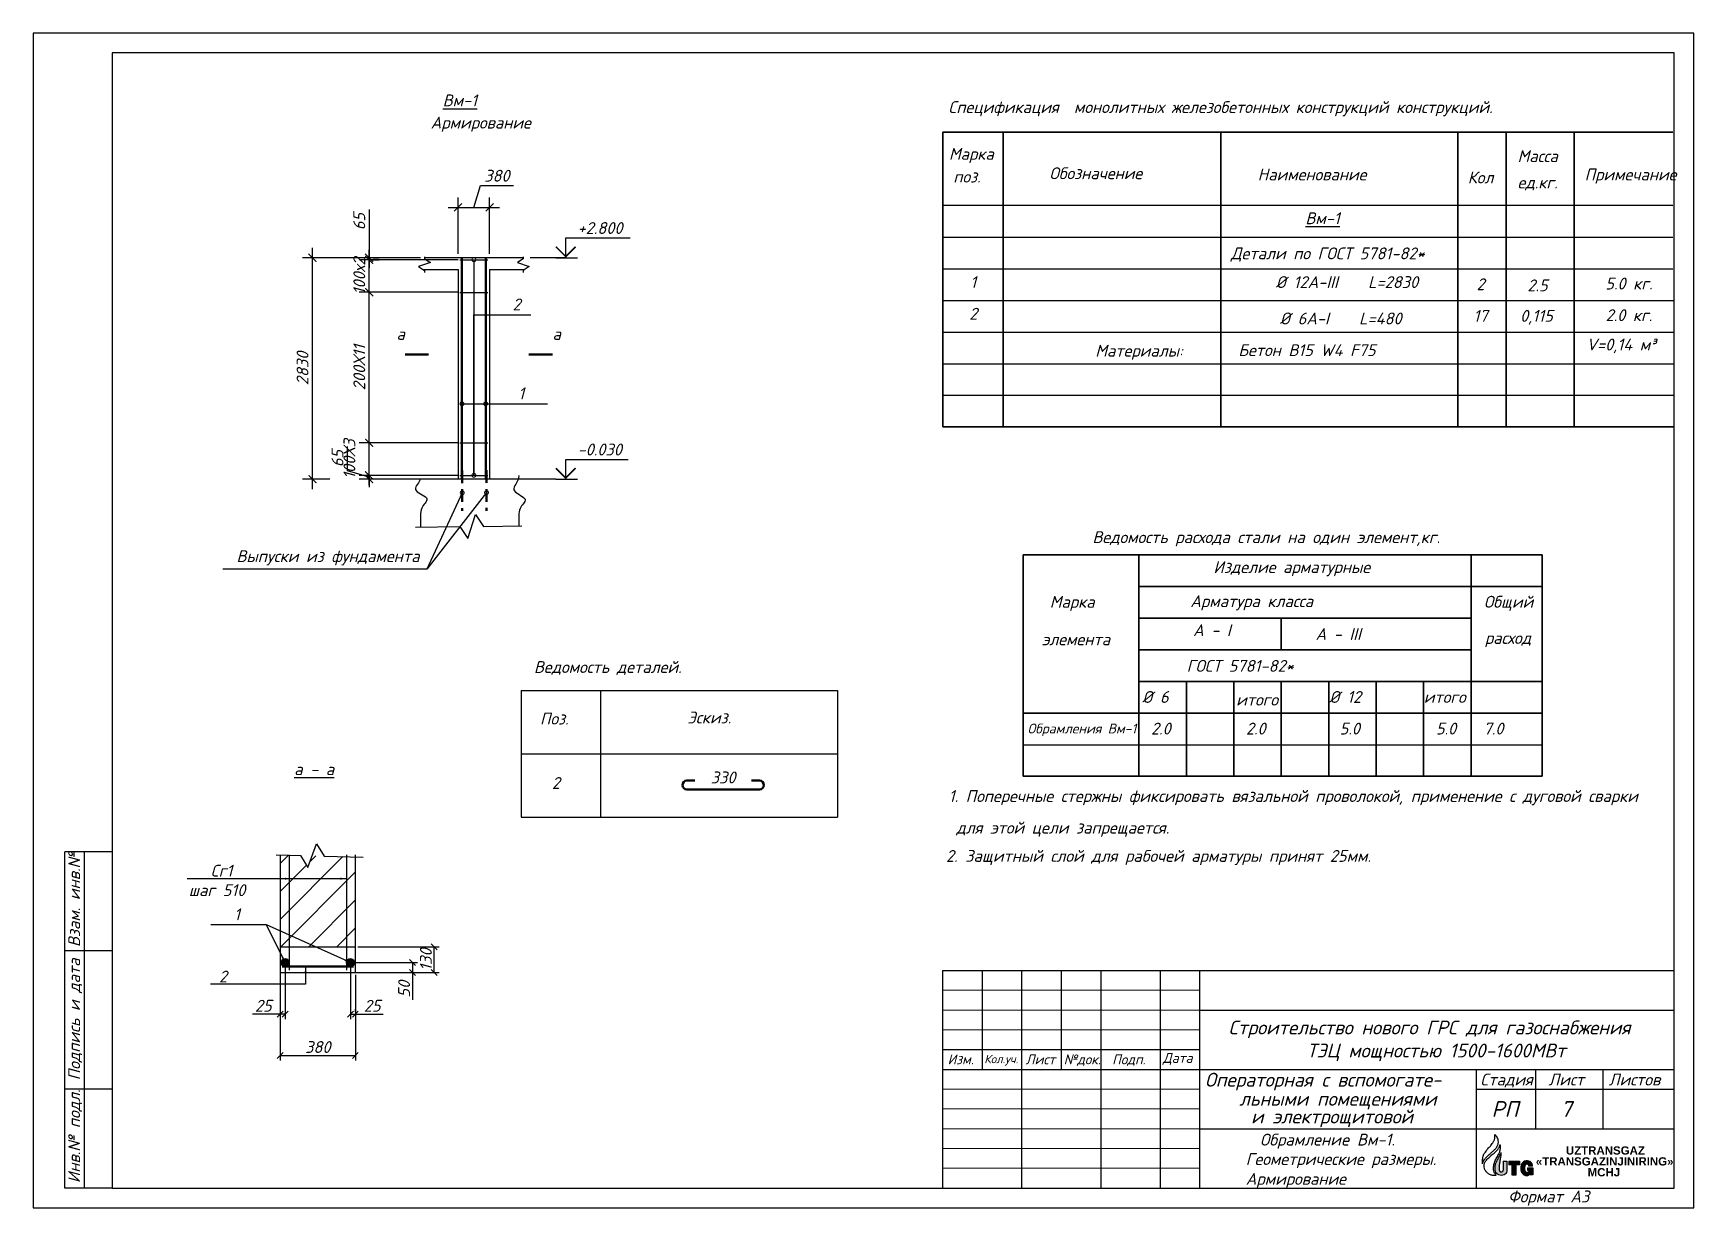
# Model space of a CAD drawing. Extents: x 108150 to 142535, y -18867 to -9422.
# Drawn here: x 136811.3 to 137231.3, y -16848.3 to -16551.3 of the extents above; entities that cross this region are included whole.
import ezdxf
from ezdxf.enums import TextEntityAlignment as Align

# ---------------------------------------------------------------- set-up
doc = ezdxf.new("R2010")
doc.units = 0
doc.header["$MEASUREMENT"] = 0
doc.header["$PDMODE"] = 32
doc.header["$PDSIZE"] = 0.6
doc.linetypes.add('НЕВИДИМАЯ2', pattern=[4.7625, 3.175, -1.5875])
doc.layers.add('12321', color=7, linetype='Continuous')
doc.layers.add('PDF2_Text', color=5, linetype='Continuous')
for name, color, linetype, lineweight in [('SNOVNOY', 3, 'Continuous', 70), ('Выносные', 8, 'Continuous', 15), ('осн', 3, 'Continuous', 70), ('Текст', 2, 'Continuous', 15)]:
    doc.layers.add(name, color=color, linetype=linetype, lineweight=lineweight)
doc.styles.add('PDF Arial', font='arial.ttf')
doc.styles.add('ГОСТ -3', font='isocpeui.ttf', dxfattribs={"height": 3})
doc.styles.add('ГОСТ2.5', font='isocpeur.ttf', dxfattribs={"oblique": 15, "height": 2.5})
doc.styles.add('ГОСТ3.5', font='isocpeur.ttf', dxfattribs={"oblique": 15, "height": 3.5})
doc.styles.add('стиль-3', font='isocpeur.ttf', dxfattribs={"oblique": 15, "height": 3})
doc.dimstyles.new('50', dxfattribs={"dimtxt": 3.5, "dimasz": 2, "dimexe": 2.5, "dimexo": 1, "dimgap": 1, "dimtad": 1, "dimdec": 0, "dimlfac": 50, "dimtxsty": 'ГОСТ3.5', "dimblk": 'ARCHTICK', "dimcen": 2.5, "dimdle": 2.5, "dimclrd": 256, "dimclre": 256, "dimclrt": 2, "dimadec": 3, "dimazin": 0, "dimtfac": 1, "dimtdec": 0, "dimtmove": 1, "dimatfit": 3, "dimldrblk": 'DOTSMALL', "dimfxl": 1, "dimlwd": -1, "dimlwe": -1, "dimarcsym": 0})
doc.dimstyles.new('М 20', dxfattribs={"dimtxt": 2.5, "dimasz": 1.5, "dimexe": 1.25, "dimexo": 0.625, "dimtad": 1, "dimdec": 1, "dimlfac": 20, "dimtxsty": 'ГОСТ2.5', "dimblk": 'OBLIQUE', "dimcen": 2.5, "dimclrd": 256, "dimclre": 256, "dimclrt": 256, "dimadec": 0, "dimazin": 0, "dimtfac": 1, "dimtdec": 1, "dimtmove": 0, "dimatfit": 3, "dimfxl": 1.25, "dimlwd": -1, "dimlwe": -1, "dimarcsym": 0})

msp = doc.modelspace()

# ---------------------------------------------------------------- texts
at = {"color": 7, "style": 'ГОСТ -3'}
for s, p in [('%%UВм-1', (136914.9087, -16569.8147, -754.4947)), ('Армирование', (136911.8561, -16575.4499, -754.4947)), ('2', (136932.5737, -16621.4185, -754.4947)), ('Материалы:', (137079.9692, -16633.1153, -754.4947)), ('Бетон В15 W4 F75', (137116.1371, -16632.9752, -754.4947)), ('1', (136934.0361, -16643.9031, -754.4947)), ('1. Поперечные стержны фиксировать вязальной проволокой, применение с дуговой сварки ', (137042.895, -16745.725, -754.4947)), (' для этой цели запрещается.', (137042.895, -16753.725, -754.4947)), ('2. Защитный слой для рабочей арматуры принят 25мм.', (137042.2112, -16760.8636, -754.4947)), ('1', (136862.1392, -16775.6345, -754.4947)), ('2', (136858.3276, -16791.3627, -754.4947))]:
    msp.add_text(s, height=3, dxfattribs=at).set_placement(p)
at = {"color": 7, "lineweight": -3, "style": 'ГОСТ -3'}
for s, p in [('Спецификация  монолитных железобетонных конструкций конструкций.', (137042.8173, -16571.5143, -754.4947)), ('Марка', (137042.9536, -16583.3407, -754.4947)), ('Масса', (137186.7782, -16583.9086, -754.4947)), ('Обозначение', (137068.3766, -16588.2467, -754.4947)), ('Наименование', (137121.0434, -16588.5463, -754.4947)), ('Примечание', (137203.7351, -16588.5463, -754.4947)), ('поз.', (137044.0573, -16589.0995, -754.4947)), ('Кол', (137174.1635, -16589.3054, -754.4947)), ('ед.кг.', (137186.7782, -16590.5753, -754.4947)), ('%%UВм-1', (137133.102, -16599.6258, -754.4947))]:
    msp.add_text(s, height=3, dxfattribs=at).set_placement(p)
at = {"color": 7, "lineweight": 25, "style": 'ГОСТ -3'}
for s, p in [('+2.800', (136949.0481, -16602.0968, -754.4947)), ('а', (136942.6954, -16628.8694, -754.4947)), ('-0.030', (136949.0342, -16658.0968, -754.4947)), ('Выпуски из фундамента', (136862.7621, -16685.0617, -754.4947)), ('Сг1', (136856.2508, -16764.5972, -754.4947)), ('шаг 510', (136850.6796, -16769.5338, -754.4947))]:
    msp.add_text(s, height=3, dxfattribs=at).set_placement(p)
at = {"color": 7, "lineweight": -3, "style": 'ГОСТ -3'}
for s, p in [('Детали по ГОСТ 5781-82*', (137138.7605, -16607.0056, -754.4947)), ('1', (137049.1134, -16614.2668, -754.4947)), ('%%C 12А-III    L=2830', (137143.6234, -16614.2668, -754.4947)), ('2', (137177.421, -16614.8101, -754.4947)), ('2.5', (137191.8219, -16615.0862, -754.4947)), ('5.0 кг.', (137214.9343, -16614.6375, -754.4947)), ('2', (137049.1134, -16622.2668, -754.4947)), ('%%C 6А-I    L=480', (137142.051, -16623.461, -754.4947)), ('17', (137177.421, -16622.8101, -754.4947)), ('0,115', (137191.559, -16622.8101, -754.4947)), ('2.0 кг.', (137214.9343, -16622.6375, -754.4947))]:
    msp.add_text(s, height=3, dxfattribs=at).set_placement(p, align=Align.MIDDLE_CENTER)
at = {"color": 7, "lineweight": 25, "style": 'ГОСТ -3'}
msp.add_text('а', height=3, dxfattribs=at).set_placement((136905.3557, -16628.8694, -754.4947), align=Align.RIGHT)
msp.add_text('Ведомость расхода стали на один элемент,кг.', height=3, dxfattribs=at).set_placement((137123.2061, -16678.7618, -754.4947), align=Align.MIDDLE_CENTER)
at = {"color": 7, "style": 'ГОСТ -3'}
for s, p in [('Изделие арматурные ', (137130.6188, -16686.3247, -754.4947)), ('Марка ', (137075.0733, -16695.1091, -754.4947)), ('Арматура класса', (137119.5117, -16694.947, -754.4947)), ('Общий', (137184.5016, -16695.0923, -754.4947)), ('А - I', (137109.46, -16702.276, -754.4947)), ('А - III', (137141.4056, -16703.2599, -754.4947)), (' элемента ', (137075.0733, -16704.6002, -754.4947)), ('расход', (137184.3407, -16704.2557, -754.4947)), (' ГОСТ 5781-82*', (137115.6521, -16711.3084, -754.4947))]:
    msp.add_text(s, height=3, dxfattribs=at).set_placement(p, align=Align.MIDDLE_CENTER)
at = {"color": 7, "linetype": 'Continuous', "lineweight": 25, "style": 'ГОСТ -3'}
for s, p in [('Ведомость деталей.', (136937.9913, -16713.1025, -754.4947)), ('Поз.', (136939.5188, -16726.1443, -754.4947)), ('Эскиз.', (136976.795, -16725.8621, -754.4947)), ('2', (136942.5196, -16742.4232, -754.4947)), ('330', (136982.708, -16741.0154, -754.4947))]:
    msp.add_text(s, height=3, dxfattribs=at).set_placement(p)
at = {"color": 7, "style": 'ГОСТ -3'}
for s, p in [('%%C 6', (137095.1745, -16719.1671, -754.4947)), ('итого', (137120.8859, -16719.8489, -754.4947)), ('%%C 12', (137143.1745, -16719.1671, -754.4947)), ('итого', (137168.353, -16719.1671, -754.4947)), ('2.0', (137096.5623, -16727.1671, -754.4947)), ('2.0', (137120.5623, -16727.1671, -754.4947)), ('5.0', (137144.329, -16727.1671, -754.4947)), ('5.0', (137168.6808, -16727.1671, -754.4947)), ('7.0', (137180.6808, -16727.1671, -754.4947))]:
    msp.add_text(s, height=3, dxfattribs=at).set_placement(p, align=Align.MIDDLE)
at = {"color": 7, "lineweight": 30, "style": 'ГОСТ -3'}
msp.add_text('Обрамления Вм-1', height=2.5, dxfattribs=at).set_placement((137076.5923, -16727.1518, -754.4947), align=Align.MIDDLE_CENTER)
at = {"color": 7, "lineweight": 25, "style": 'ГОСТ -3'}
msp.add_text('%%uа - а', height=3, dxfattribs=at).set_placement((136882.4046, -16738.9413, -754.4947), align=Align.CENTER)
at = {"color": 7, "ltscale": 20, "style": 'стиль-3', "oblique": 15}
msp.add_text('Обрамлениe Вм-1.', height=3, dxfattribs=at).set_placement((137121.6326, -16832.6043, -754.4947))
at = {"color": 7, "lineweight": 30, "style": 'ГОСТ -3'}
for s, p in [('Геометрические размеры.', (137118.0119, -16837.5131, -754.4947)), ('Армирование', (137118.0119, -16842.5214, -754.4947))]:
    msp.add_text(s, height=3, dxfattribs=at).set_placement(p)
at = {"color": 7, "lineweight": -3, "insert": (137204.1837, -16628.5541, -754.4947), "char_height": 3, "width": 25, "attachment_point": 1, "style": 'ГОСТ -3'}
msp.add_mtext('V=0,14 м³', dxfattribs=at)
at = {"layer": 'PDF2_Text', "lineweight": 25, "char_height": 2.07708, "attachment_point": 7, "style": 'PDF Arial'}
for s, insert in [('{\\fArial|b1|i0|c204|p34;UZTRANSGAZ}', (137198.996, -16834.9105, -754.4947)), ('{\\fArial|b1|i0|c204|p34;«TRANSGAZINJINIRING»}', (137191.3977, -16837.6662, -754.4947)), ('{\\fArial|b1|i0|c204|p34;MCHJ}', (137204.4953, -16840.4219, -754.4947))]:
    msp.add_mtext(s, dxfattribs=dict(at, insert=insert))
at = {"layer": 'SNOVNOY', "color": 3, "insert": (137113.5816, -16800.994, -754.4947), "char_height": 3.5, "width": 108.046652, "attachment_point": 1}
msp.add_mtext('\\pi0.10079;{\\fISOCPEUR|b0|i1|c204|p34;Строительство нового ГРС для газоснабжения \\P\\pi19.88905;ТЭЦ мощностью 1500-1600МВт}', dxfattribs=at)
at = {"layer": 'осн', "color": 2, "attachment_point": 1}
for s, insert, char_height, width in [('{\\fISOCPEUR|b0|i1|c204|p34;\\H1.167x;\\W1;Изм.}', (137042.6125, -16809.5595, -754.4947), 2.1384, 8.867642), ('{\\fISOCPEUR|b0|i1|c204|p34;\\H1.167x;\\W1;Кол.уч.}', (137051.8969, -16809.6486, -754.4947), 1.828332, 10.067026), ('{\\fISOCPEUR|b0|i1|c204|p34;\\H1.167x;\\W1;Лист}', (137062.3447, -16809.5595, -754.4947), 2.1384, 8.967948), ('{\\fISOCPEUR|b0|i1|c204|p34;\\H1.167x;\\W1;№док.}', (137071.9925, -16809.5595, -754.4947), 2.1384, 10.82739), ('{\\fISOCPEUR|b0|i1|c204|p34;\\H1.167x;\\W1;Подп.}', (137084.2339, -16809.5595, -754.4947), 2.1384, 12.497236), ('{\\fISOCPEUR|b0|i1|c204|p34;\\H1.167x;\\W1;Дата}', (137097.0499, -16809.1902, -754.4947), 2.1384, 12.787965), ('{\\fISOCPEUR|b0|i1|c204|p34;\\W1;Стадия}', (137177.3593, -16814.4084, -754.4947), 3, 14.081712), ('{\\fISOCPEUR|b0|i1|c204|p34;\\W1;Лист}', (137194.5834, -16814.4084, -754.4947), 3, 14.081712), ('{\\fISOCPEUR|b0|i1|c204|p34;\\W1;Листов}', (137209.8259, -16814.4084, -754.4947), 3, 14.081712)]:
    msp.add_mtext(s, dxfattribs=dict(at, insert=insert, char_height=char_height, width=width))
at = {"layer": 'Текст', "color": 2, "attachment_point": 1, "style": 'ГОСТ2.5'}
for s, insert, char_height, width in [('Операторная с вспомогате-', (137107.7166, -16814.2008, -754.4947), 3.5, 68.50384), ('льными помещениями ', (137116.3913, -16819.0285, -754.4947), 3.5, 68.875124), ('и электрощитовой', (137119.3575, -16823.5111, -754.4947), 3.5, 68.800878), ('РП', (137180.1686, -16821.3606, -754.4947), 4, 8.161037), ('7', (137197.64, -16821.3606, -754.4947), 4, 8.161037)]:
    msp.add_mtext(s, dxfattribs=dict(at, insert=insert, char_height=char_height, width=width))
at = {"layer": 'Текст', "color": 7, "insert": (137184.3665, -16843.9728, -754.4947), "char_height": 3, "width": 33.544274, "attachment_point": 1, "style": 'ГОСТ2.5'}
msp.add_mtext('Формат А3', dxfattribs=at)

# ---------------------------------------------------------------- blocks, each defined once
blk = doc.blocks.new('_ArchTick')
at = {"color": 0, "linetype": 'ByBlock', "const_width": 0.15}
blk.add_lwpolyline([(-0.5, -0.5), (0.5, 0.5)], dxfattribs=at)
blk = doc.blocks.new('_DotSmall')
at = {"color": 0, "linetype": 'ByBlock', "lineweight": 15, "const_width": 0.5}
blk.add_lwpolyline([(-0.0625, 0, 1), (0.0625, 0, 1)], format="xyb", close=True, dxfattribs=at)
blk = doc.blocks.new('*D2719')
at = {"transparency": 16777216}
for p, q in [((136922.79, -16595.37), (136924.44, -16589.87)), ((136924.44, -16589.87), (136932.81, -16589.87)), ((136918.79, -16607.1), (136918.79, -16592.87)), ((136926.79, -16607.1), (136926.79, -16592.87)), ((136916.29, -16595.37), (136929.29, -16595.37))]:
    blk.add_line(p, q, dxfattribs=at)
at = {"layer": 'Defpoints', "color": 0, "lineweight": 0, "transparency": 16777216}
for p in [(136926.79, -16595.37), (136918.79, -16608.1), (136926.79, -16608.1)]:
    blk.add_point(p, dxfattribs=at)
at = {"transparency": 16777216, "xscale": 2, "yscale": 2, "zscale": 2, "rotation": 180}
blk.add_blockref('_ArchTick', (136918.79, -16595.37), dxfattribs=at)
at = {"transparency": 16777216, "xscale": 2, "yscale": 2, "zscale": 2}
blk.add_blockref('_ArchTick', (136926.79, -16595.37), dxfattribs=at)
at = {"color": 2, "lineweight": 25, "transparency": 16777216, "insert": (136928.62, -16587.37), "char_height": 3, "attachment_point": 5, "style": 'ГОСТ -3'}
blk.add_mtext('380', dxfattribs=at)
blk = doc.blocks.new('_Oblique')
at = {"color": 0, "linetype": 'ByBlock', "lineweight": -2}
blk.add_line((-0.5, -0.5), (0.5, 0.5), dxfattribs=at)
blk = doc.blocks.new('*D2887')
at = {"transparency": 16777216}
for p, q in [((136893.44, -16782.34), (136914.04, -16782.34)), ((136912.79, -16788.84), (136912.79, -16782.34)), ((136893.44, -16788.84), (136914.04, -16788.84))]:
    blk.add_line(p, q, dxfattribs=at)
at = {"layer": 'Defpoints', "color": 0, "lineweight": 0, "transparency": 16777216}
for p in [(136892.82, -16782.34), (136912.79, -16782.34), (136892.82, -16788.84)]:
    blk.add_point(p, dxfattribs=at)
at = {"transparency": 16777216, "xscale": 1.5, "yscale": 1.5, "zscale": 1.5}
for p, rotation in [((136912.79, -16782.34), 90), ((136912.79, -16788.84), 270)]:
    blk.add_blockref('_Oblique', p, dxfattribs=dict(at, rotation=rotation))
at = {"lineweight": 25, "transparency": 16777216, "insert": (136910.67, -16785.59), "char_height": 3, "attachment_point": 5, "rotation": 90, "style": 'ГОСТ -3'}
blk.add_mtext('130', dxfattribs=at)
blk = doc.blocks.new('*D2888')
at = {"transparency": 16777216}
for p, q in [((136873.82, -16789.46), (136873.82, -16811.07)), ((136892.82, -16789.46), (136892.82, -16811.07)), ((136873.82, -16809.82), (136892.82, -16809.82))]:
    blk.add_line(p, q, dxfattribs=at)
at = {"layer": 'Defpoints', "color": 0, "lineweight": 0, "transparency": 16777216}
for p in [(136873.82, -16788.84), (136892.82, -16788.84), (136892.82, -16809.82)]:
    blk.add_point(p, dxfattribs=at)
at = {"transparency": 16777216, "xscale": 1.5, "yscale": 1.5, "zscale": 1.5, "rotation": 180}
blk.add_blockref('_Oblique', (136873.82, -16809.82), dxfattribs=at)
at = {"transparency": 16777216, "xscale": 1.5, "yscale": 1.5, "zscale": 1.5}
blk.add_blockref('_Oblique', (136892.82, -16809.82), dxfattribs=at)
at = {"lineweight": 25, "transparency": 16777216, "insert": (136883.32, -16807.69), "char_height": 3, "attachment_point": 5, "style": 'ГОСТ -3'}
blk.add_mtext('380', dxfattribs=at)
blk = doc.blocks.new('*D2889')
at = {"transparency": 16777216}
for p, q in [((136892.19, -16786.34), (136908.52, -16786.34)), ((136907.27, -16786.34), (136907.27, -16788.84)), ((136892.19, -16788.84), (136908.52, -16788.84)), ((136907.27, -16788.84), (136907.27, -16795.78))]:
    blk.add_line(p, q, dxfattribs=at)
at = {"layer": 'Defpoints', "color": 0, "lineweight": 0, "transparency": 16777216}
for p in [(136891.57, -16786.34), (136891.57, -16788.84), (136907.27, -16788.84)]:
    blk.add_point(p, dxfattribs=at)
at = {"transparency": 16777216, "xscale": 1.5, "yscale": 1.5, "zscale": 1.5}
for p, rotation in [((136907.27, -16786.34), 90), ((136907.27, -16788.84), 270)]:
    blk.add_blockref('_Oblique', p, dxfattribs=dict(at, rotation=rotation))
at = {"lineweight": 25, "transparency": 16777216, "insert": (136905.15, -16793.06), "char_height": 3, "attachment_point": 5, "rotation": 90, "style": 'ГОСТ -3'}
blk.add_mtext('50', dxfattribs=at)
blk = doc.blocks.new('*D2720')
at = {"transparency": 16777216}
for p, q in [((136891.57, -16786.96), (136891.57, -16800.62)), ((136891.57, -16799.37), (136892.82, -16799.37)), ((136892.82, -16798.75), (136892.82, -16798.12)), ((136892.82, -16799.37), (136899.85, -16799.37))]:
    blk.add_line(p, q, dxfattribs=at)
at = {"layer": 'Defpoints', "color": 0, "lineweight": 0, "transparency": 16777216}
for p in [(136891.57, -16786.34), (136892.82, -16799.37), (136892.82, -16799.37)]:
    blk.add_point(p, dxfattribs=at)
at = {"transparency": 16777216, "xscale": 1.5, "yscale": 1.5, "zscale": 1.5, "rotation": 180}
blk.add_blockref('_Oblique', (136891.57, -16799.37), dxfattribs=at)
at = {"transparency": 16777216, "xscale": 1.5, "yscale": 1.5, "zscale": 1.5}
blk.add_blockref('_Oblique', (136892.82, -16799.37), dxfattribs=at)
at = {"lineweight": 25, "transparency": 16777216, "insert": (136897.08, -16797.25), "char_height": 3, "attachment_point": 5, "style": 'ГОСТ -3'}
blk.add_mtext('25', dxfattribs=at)
blk = doc.blocks.new('*D2890')
at = {"transparency": 16777216}
for p, q in [((136873.82, -16786.96), (136873.82, -16800.62)), ((136875.07, -16786.96), (136875.07, -16800.62)), ((136873.82, -16799.37), (136866.78, -16799.37)), ((136875.07, -16799.37), (136873.82, -16799.37))]:
    blk.add_line(p, q, dxfattribs=at)
at = {"layer": 'Defpoints', "color": 0, "lineweight": 0, "transparency": 16777216}
for p in [(136873.82, -16786.34), (136875.07, -16786.34), (136873.82, -16799.37)]:
    blk.add_point(p, dxfattribs=at)
at = {"transparency": 16777216, "xscale": 1.5, "yscale": 1.5, "zscale": 1.5, "rotation": 180}
blk.add_blockref('_Oblique', (136873.82, -16799.37), dxfattribs=at)
at = {"transparency": 16777216, "xscale": 1.5, "yscale": 1.5, "zscale": 1.5}
blk.add_blockref('_Oblique', (136875.07, -16799.37), dxfattribs=at)
at = {"lineweight": 25, "transparency": 16777216, "insert": (136869.55, -16797.25), "char_height": 3, "attachment_point": 5, "style": 'ГОСТ -3'}
blk.add_mtext('25', dxfattribs=at)
blk = doc.blocks.new('*D2721')
at = {"transparency": 16777216}
for p, q in [((136890.82, -16661.97), (136890.82, -16655.82)), ((136896.32, -16663.13), (136896.32, -16661.13)), ((136896.32, -16663.62), (136890.82, -16661.97)), ((136918.79, -16663.13), (136893.82, -16663.13)), ((136918.79, -16664.1), (136893.82, -16664.1)), ((136896.32, -16663.13), (136896.32, -16664.1)), ((136896.32, -16663.13), (136896.32, -16664.1)), ((136896.32, -16664.1), (136896.32, -16666.1))]:
    blk.add_line(p, q, dxfattribs=at)
at = {"layer": 'Defpoints', "color": 0, "lineweight": 0, "transparency": 16777216}
for p in [(136896.32, -16664.1), (136919.79, -16663.13), (136919.79, -16664.1)]:
    blk.add_point(p, dxfattribs=at)
at = {"transparency": 16777216, "xscale": 2, "yscale": 2, "zscale": 2}
for p, rotation in [((136896.32, -16663.13), 270), ((136896.32, -16664.1), 90)]:
    blk.add_blockref('_ArchTick', p, dxfattribs=dict(at, rotation=rotation))
at = {"color": 2, "lineweight": 25, "transparency": 16777216, "insert": (136888.32, -16658.89), "char_height": 3, "attachment_point": 5, "rotation": 90, "style": 'ГОСТ -3'}
blk.add_mtext('65', dxfattribs=at)
blk = doc.blocks.new('*D2722')
at = {"transparency": 16777216}
for p, q in [((136896.32, -16665.63), (136896.32, -16652.4)), ((136918.79, -16654.9), (136893.82, -16654.9)), ((136918.79, -16663.13), (136893.82, -16663.13))]:
    blk.add_line(p, q, dxfattribs=at)
at = {"layer": 'Defpoints', "color": 0, "lineweight": 0, "transparency": 16777216}
for p in [(136896.32, -16654.9), (136919.79, -16654.9), (136919.79, -16663.13)]:
    blk.add_point(p, dxfattribs=at)
at = {"transparency": 16777216, "xscale": 2, "yscale": 2, "zscale": 2}
for p, rotation in [((136896.32, -16654.9), 90), ((136896.32, -16663.13), 270)]:
    blk.add_blockref('_ArchTick', p, dxfattribs=dict(at, rotation=rotation))
at = {"color": 2, "lineweight": 25, "transparency": 16777216, "insert": (136893.82, -16659.02), "char_height": 3, "attachment_point": 5, "rotation": 90, "style": 'ГОСТ -3'}
blk.add_mtext('100Х3^M\\P', dxfattribs=at)
blk = doc.blocks.new('*D2723')
at = {"transparency": 16777216}
for p, q in [((136896.32, -16657.4), (136896.32, -16614.35)), ((136918.79, -16616.85), (136893.82, -16616.85)), ((136918.26, -16654.9), (136893.82, -16654.9))]:
    blk.add_line(p, q, dxfattribs=at)
at = {"layer": 'Defpoints', "color": 0, "lineweight": 0, "transparency": 16777216}
for p in [(136896.32, -16616.85), (136919.79, -16616.85), (136919.26, -16654.9)]:
    blk.add_point(p, dxfattribs=at)
at = {"transparency": 16777216, "xscale": 2, "yscale": 2, "zscale": 2}
for p, rotation in [((136896.32, -16616.85), 90), ((136896.32, -16654.9), 270)]:
    blk.add_blockref('_ArchTick', p, dxfattribs=dict(at, rotation=rotation))
at = {"color": 2, "lineweight": 25, "transparency": 16777216, "insert": (136893.82, -16635.88), "char_height": 3, "attachment_point": 5, "rotation": 90, "style": 'ГОСТ -3'}
blk.add_mtext('200Х11', dxfattribs=at)
blk = doc.blocks.new('*D2724')
at = {"transparency": 16777216}
for p, q in [((136896.32, -16595.9), (136896.32, -16608.1)), ((136896.32, -16608.1), (136896.32, -16606.1)), ((136896.32, -16608.62), (136896.32, -16608.1)), ((136896.32, -16608.62), (136896.32, -16608.1)), ((136896.32, -16608.62), (136896.32, -16610.62)), ((136897.32, -16608.1), (136898.82, -16608.1)), ((136897.32, -16608.62), (136898.82, -16608.62))]:
    blk.add_line(p, q, dxfattribs=at)
at = {"layer": 'Defpoints', "color": 0, "lineweight": 0, "transparency": 16777216}
for p in [(136896.32, -16608.1), (136896.32, -16608.1), (136896.32, -16608.62)]:
    blk.add_point(p, dxfattribs=at)
at = {"transparency": 16777216, "xscale": 2, "yscale": 2, "zscale": 2}
for p, rotation in [((136896.32, -16608.1), 270), ((136896.32, -16608.62), 90)]:
    blk.add_blockref('_ArchTick', p, dxfattribs=dict(at, rotation=rotation))
at = {"color": 2, "lineweight": 25, "transparency": 16777216, "insert": (136893.82, -16598.97), "char_height": 3, "attachment_point": 5, "rotation": 90, "style": 'ГОСТ -3'}
blk.add_mtext('65', dxfattribs=at)
blk = doc.blocks.new('*D2725')
at = {"transparency": 16777216}
for p, q in [((136896.32, -16619.35), (136896.32, -16606.12)), ((136918.79, -16608.62), (136893.82, -16608.62)), ((136918.79, -16616.85), (136893.82, -16616.85))]:
    blk.add_line(p, q, dxfattribs=at)
at = {"layer": 'Defpoints', "color": 0, "lineweight": 0, "transparency": 16777216}
for p in [(136896.32, -16608.62), (136919.79, -16608.62), (136919.79, -16616.85)]:
    blk.add_point(p, dxfattribs=at)
at = {"transparency": 16777216, "xscale": 2, "yscale": 2, "zscale": 2}
for p, rotation in [((136896.32, -16608.62), 90), ((136896.32, -16616.85), 270)]:
    blk.add_blockref('_ArchTick', p, dxfattribs=dict(at, rotation=rotation))
at = {"color": 2, "lineweight": 25, "transparency": 16777216, "insert": (136893.82, -16612.74), "char_height": 3, "attachment_point": 5, "rotation": 90, "style": 'ГОСТ -3'}
blk.add_mtext('100х2', dxfattribs=at)
blk = doc.blocks.new('*D2726')
at = {"ltscale": 0.5, "transparency": 16777216}
for p, q in [((136881.97, -16666.6), (136881.97, -16605.6)), ((136909.29, -16608.1), (136879.47, -16608.1)), ((136886.33, -16664.1), (136879.47, -16664.1))]:
    blk.add_line(p, q, dxfattribs=at)
at = {"layer": 'Defpoints', "color": 0, "lineweight": 0, "ltscale": 0.5, "transparency": 16777216}
for p in [(136881.97, -16608.1), (136910.29, -16608.1), (136887.33, -16664.1)]:
    blk.add_point(p, dxfattribs=at)
at = {"ltscale": 0.5, "transparency": 16777216, "xscale": 2, "yscale": 2, "zscale": 2}
for p, rotation in [((136881.97, -16608.1), 90), ((136881.97, -16664.1), 270)]:
    blk.add_blockref('_ArchTick', p, dxfattribs=dict(at, rotation=rotation))
at = {"color": 2, "lineweight": -3, "ltscale": 0.5, "transparency": 16777216, "insert": (136879.47, -16636.1), "char_height": 3, "attachment_point": 5, "rotation": 90, "style": 'ГОСТ -3'}
blk.add_mtext('2830', dxfattribs=at)
blk = doc.blocks.new('A$C26a969c5')
at = {"color": 7, "lineweight": 30, "ltscale": 100}
for p, q in [((12.75, 85), (0.75, 85)), ((0.75, 0), (0.75, 85)), ((5.75, 0), (5.75, 85)), ((12.75, 60), (0.75, 60)), ((12.75, 25), (0.75, 25)), ((12.75, 0), (0.75, 0))]:
    blk.add_line(p, q, dxfattribs=at)
at = {"layer": 'Текст', "color": 7, "char_height": 3, "attachment_point": 1, "rotation": 90, "style": 'ГОСТ2.5'}
for s, insert, width in [('{\\fISOCPEUR|b0|i1|c204|p34;\\Q0;Взам. инв.№}', (1.61, 60.93), 27.4092), ('{\\fISOCPEUR|b0|i1|c204|p34;\\Q0;Подпись и дата}', (1.61, 27.23), 34.1663), ('{\\fISOCPEUR|b0|i1|c204|p34;\\Q0;Инв.№ подл.}', (1.61, 1.24), 27.4092)]:
    blk.add_mtext(s, dxfattribs=dict(at, insert=insert, width=width))

# ---------------------------------------------------------------- dimensions: what is measured, and where the dimension line sits
at = {"color": 7, "lineweight": 25}
for base, p1, p2, dimstyle, override, picture, middle in [((136926.7881, -16595.3675, -754.4947), (136918.7881, -16608.0968, -754.4947), (136926.7881, -16608.0968, -754.4947), '50', {"dimtxsty": 'ГОСТ -3'}, '*D2719', (136925.4381, -16587.3675, -754.4947)), ((136892.8153, -16809.8194, -754.4947), (136873.8153, -16788.8356, -754.4947), (136892.8153, -16788.8356, -754.4947), 'М 20', {"dimscale": 1, "dimtxsty": 'ГОСТ -3'}, '*D2888', (136883.3153, -16807.6944, -754.4947))]:
    dim = msp.add_linear_dim(base=base, p1=p1, p2=p2, text='380', dimstyle=dimstyle, override=override, dxfattribs=at)
    dim.commit()
    dim.dimension.update_dxf_attribs({"geometry": picture, "text_midpoint": middle})
for base, p1, p2, text, picture, middle in [((136896.325, -16608.0968, -754.4947), (136896.325, -16608.6169, -754.4947), (136896.325, -16608.0968, -754.4947), '65', '*D2724', (136896.325, -16598.9699, -754.4947)), ((136896.325, -16608.6169, -754.4947), (136919.7881, -16616.8538, -754.4947), (136919.7881, -16608.6169, -754.4947), '100х2', '*D2725', (136896.325, -16612.7354, -754.4947)), ((136896.325, -16654.8968, -754.4947), (136919.7881, -16663.1337, -754.4947), (136919.7881, -16654.8968, -754.4947), '100Х3^M\\P', '*D2722', (136896.325, -16659.0153, -754.4947))]:
    dim = msp.add_linear_dim(base=base, p1=p1, p2=p2, angle=90, text=text, dimstyle='50', override={"dimtxsty": 'ГОСТ -3'}, dxfattribs=at)
    dim.commit()
    dim.dimension.update_dxf_attribs({"geometry": picture, "text_midpoint": middle, "dimtype": 160})
at = {"color": 7, "lineweight": -3, "ltscale": 0.5}
dim = msp.add_linear_dim(base=(136881.9737, -16608.0968, -754.4947), p1=(136887.3318, -16664.0968, -754.4947), p2=(136910.2914, -16608.0968, -754.4947), angle=90, text='2830', dimstyle='50', override={"dimtxsty": 'ГОСТ -3'}, dxfattribs=at)
dim.commit()
dim.dimension.update_dxf_attribs({"geometry": '*D2726', "text_midpoint": (136879.4737, -16636.0968, -754.4947)})
at = {"color": 7, "lineweight": 25}
for base, p1, p2, text, picture, middle in [((136896.325, -16616.8538, -754.4947), (136919.2587, -16654.8968, -754.4947), (136919.7881, -16616.8538, -754.4947), '200Х11', '*D2723', (136893.825, -16635.8753, -754.4947)), ((136896.325, -16664.0968, -754.4947), (136919.7881, -16663.1337, -754.4947), (136919.7881, -16664.0968, -754.4947), '65', '*D2721', (136888.325, -16660.9653, -754.4947))]:
    dim = msp.add_linear_dim(base=base, p1=p1, p2=p2, angle=90, text=text, dimstyle='50', override={"dimtxsty": 'ГОСТ -3'}, dxfattribs=at)
    dim.commit()
    dim.dimension.update_dxf_attribs({"geometry": picture, "text_midpoint": middle})
for base, p1, p2, picture, middle in [((136912.7909, -16782.3356, -754.4947), (136892.8153, -16788.8356, -754.4947), (136892.8153, -16782.3356, -754.4947), '*D2887', (136910.6659, -16785.5856, -754.4947)), ((136907.2713, -16788.8356, -754.4947), (136891.5653, -16786.3356, -754.4947), (136891.5653, -16788.8356, -754.4947), '*D2889', (136905.1463, -16793.0594, -754.4947))]:
    dim = msp.add_linear_dim(base=base, p1=p1, p2=p2, angle=90, dimstyle='М 20', override={"dimscale": 1, "dimtxsty": 'ГОСТ -3'}, dxfattribs=at)
    dim.commit()
    dim.dimension.update_dxf_attribs({"geometry": picture, "text_midpoint": middle})
for base, p1, p2, picture, middle in [((136873.8153, -16799.3704, -754.4947), (136875.0653, -16786.3356, -754.4947), (136873.8153, -16786.3356, -754.4947), '*D2890', (136869.5483, -16797.2454, -754.4947)), ((136892.8153, -16799.3704, -754.4947), (136891.5653, -16786.3356, -754.4947), (136892.8153, -16799.3704, -754.4947), '*D2720', (136897.0824, -16797.2454, -754.4947))]:
    dim = msp.add_linear_dim(base=base, p1=p1, p2=p2, dimstyle='М 20', override={"dimscale": 1, "dimtxsty": 'ГОСТ -3'}, dxfattribs=at)
    dim.commit()
    dim.dimension.update_dxf_attribs({"geometry": picture, "text_midpoint": middle})

# ---------------------------------------------------------------- hatches: boundary and pattern name
at = {"lineweight": 25}
h = msp.add_hatch(dxfattribs=at)
h.set_pattern_fill('ANSI31', scale=40, style=0)
h.set_pattern_definition([(45, (134698.023, -17883.476), (-3.535534, 3.535534), [])])
h.paths.add_polyline_path([(136892.8153, -16759.6213), (136881.922, -16759.3148), (136880.838, -16762.2855), (136878.9232, -16759.2304), (136873.8153, -16759.0867), (136873.8153, -16782.3356), (136892.8153, -16782.3356)])
for points in [[(136876.0653, -16786.3356, 1), (136874.0653, -16786.3356, 1)], [(136892.5653, -16786.3356, 1), (136890.5653, -16786.3356, 1)]]:
    msp.add_hatch(color=7, dxfattribs=at).paths.add_polyline_path(points)
at = {"layer": '12321', "lineweight": 25, "ltscale": 2}
h = msp.add_hatch(color=170, dxfattribs=at)
h.dxf.hatch_style = 1
edge = h.paths.add_edge_path()
edge.add_line((137184.0677, -16836.5667), (137183.1125, -16836.5667))
edge.add_line((137183.1125, -16836.5667), (137183.1125, -16838.7818))
edge.add_spline(control_points=[(137183.1125, -16838.7818), (137183.0996, -16838.8928), (137183.0794, -16839.0664), (137182.9137, -16839.2786), (137182.7011, -16839.3199), (137182.4852, -16839.3342), (137182.3294, -16839.2021), (137182.2367, -16839.0142), (137182.1981, -16838.7895), (137182.2024, -16838.4137), (137182.1851, -16837.9475), (137182.2252, -16837.432), (137182.2858, -16836.9256), (137182.4118, -16836.4451), (137182.4809, -16835.8408), (137182.6451, -16835.1804), (137182.6355, -16834.6603), (137182.6304, -16834.3834)], knot_values=[0, 0, 0, 0, 0.32175029, 0.50372886, 0.7413174, 0.93122956, 1.11213119, 1.29654799, 1.53988838, 1.77020295, 2.39711599, 2.90378622, 3.28253457, 3.88886889, 4.35336348, 5.06194669, 5.86905617, 5.86905617, 5.86905617, 5.86905617], degree=3, periodic=0)
edge.add_spline(control_points=[(137182.6304, -16834.3834), (137182.6207, -16834.4046), (137182.5177, -16834.6284), (137182.2721, -16835.1363), (137181.8672, -16835.8724), (137181.4653, -16836.6462), (137181.1182, -16837.4146), (137181.1055, -16837.9521), (137181.099, -16838.2275)], knot_values=[0, 0, 0, 0, 0.06833028, 0.72117683, 1.65163806, 2.52459263, 3.28438922, 4.0823675, 4.0823675, 4.0823675, 4.0823675], degree=3, periodic=0)
edge.add_spline(control_points=[(137181.099, -16838.2275), (137181.1027, -16838.302), (137181.117, -16838.5864), (137181.1732, -16839.0781), (137181.4393, -16839.6813), (137182.0277, -16840.0638), (137182.7016, -16840.1987), (137183.3649, -16840.0737), (137183.8554, -16839.6816), (137184.0378, -16839.1915), (137184.0596, -16838.886), (137184.0677, -16838.7731)], knot_values=[0, 0, 0, 0, 0.2184505, 0.83381126, 1.44661398, 2.07318585, 2.80467327, 3.4162574, 3.99187545, 4.55748986, 4.88904194, 4.88904194, 4.88904194, 4.88904194], degree=3, periodic=0)
edge.add_line((137184.0677, -16838.7731), (137184.0677, -16836.5667))
h = msp.add_hatch(color=170, dxfattribs=at)
h.dxf.hatch_style = 1
h.paths.add_polyline_path([(137186.3768, -16837.4906), (137187.269, -16837.4906), (137187.269, -16836.5667), (137184.5657, -16836.5667), (137184.5657, -16837.4906), (137185.4047, -16837.4906), (137185.4047, -16840.0477), (137186.3768, -16840.0477)])
h = msp.add_hatch(color=170, dxfattribs=at)
h.dxf.hatch_style = 1
edge = h.paths.add_edge_path()
edge.add_spline(control_points=[(137190.5558, -16837.7794), (137190.5518, -16837.6935), (137190.5436, -16837.5146), (137190.464, -16837.2443), (137190.3229, -16836.9938), (137190.1528, -16836.8301), (137189.9883, -16836.7138), (137189.8424, -16836.6181), (137189.6401, -16836.5621), (137189.4171, -16836.5021), (137189.1085, -16836.5039), (137188.7209, -16836.4868), (137188.2637, -16836.6508), (137187.9206, -16837.0498), (137187.7012, -16837.5077), (137187.5873, -16838.1072), (137187.5683, -16838.66), (137187.6939, -16839.1596), (137187.9015, -16839.497), (137188.1459, -16839.8775), (137188.5178, -16840.0707), (137188.8389, -16840.1614), (137189.0751, -16840.1896), (137189.3127, -16840.1729), (137189.5284, -16840.0883), (137189.7067, -16839.9715), (137189.8286, -16839.892), (137189.8783, -16839.8595)], knot_values=[0, 0, 0, 0, 0.25111067, 0.5227896, 0.81665353, 1.0828984, 1.20521301, 1.40771753, 1.58789185, 1.81639069, 2.08087123, 2.48608788, 2.94981708, 3.44112246, 3.985778, 4.42046793, 5.22027539, 5.58514014, 5.90745935, 6.37746939, 6.88525477, 7.08490717, 7.35582828, 7.57743803, 7.77434882, 8.02634128, 8.20040993, 8.20040993, 8.20040993, 8.20040993], degree=3, periodic=0)
edge.add_line((137189.8783, -16839.8595), (137189.8783, -16840.0407))
edge.add_line((137189.8783, -16840.0407), (137190.6031, -16840.0407))
edge.add_line((137190.6031, -16840.0407), (137190.6031, -16838.1942))
edge.add_line((137190.6031, -16838.1942), (137189.2983, -16838.1942))
edge.add_line((137189.2983, -16838.1942), (137189.2983, -16838.8632))
edge.add_line((137189.2983, -16838.8632), (137189.7029, -16838.8632))
edge.add_spline(control_points=[(137189.7029, -16838.8632), (137189.7073, -16838.9276), (137189.7159, -16839.0561), (137189.6097, -16839.2201), (137189.4314, -16839.3347), (137189.2137, -16839.3274), (137188.9608, -16839.3339), (137188.7201, -16839.1801), (137188.5966, -16838.8892), (137188.5474, -16838.5619), (137188.561, -16838.2051), (137188.5608, -16837.8913), (137188.6048, -16837.624), (137188.7308, -16837.4216), (137188.9649, -16837.2958), (137189.2341, -16837.2903), (137189.4782, -16837.3993), (137189.6423, -16837.5755), (137189.6456, -16837.723), (137189.6468, -16837.7794)], knot_values=[0, 0, 0, 0, 0.18476977, 0.36821541, 0.54027769, 0.78268383, 0.98616211, 1.27703997, 1.54700192, 1.88874392, 2.2406241, 2.58982635, 2.80813824, 3.0254609, 3.2613069, 3.55693344, 3.77661183, 4.03780399, 4.19947695, 4.19947695, 4.19947695, 4.19947695], degree=3, periodic=0)
edge.add_line((137189.6468, -16837.7794), (137190.5558, -16837.7794))

# ---------------------------------------------------------------- linework, layer by layer
at = {"color": 7, "lineweight": 35}
for p, q in [((137041.4436, -16650.8914, -754.4947), (137041.4436, -16576.334, -754.4947)), ((137041.4436, -16576.334, -754.4947), (137226.0628, -16576.334, -754.4947)), ((137056.6958, -16650.8914, -754.4947), (137056.6958, -16576.334, -754.4947)), ((137111.6958, -16650.8914, -754.4947), (137111.6958, -16576.334, -754.4947)), ((137171.6958, -16650.8914, -754.4947), (137171.6958, -16576.334, -754.4947)), ((137183.8672, -16650.8914, -754.4947), (137183.8672, -16576.334, -754.4947)), ((137201.0628, -16650.8914, -754.4947), (137201.0628, -16576.334, -754.4947)), ((137041.4436, -16594.844, -754.4947), (137226.0628, -16594.8914, -754.4947)), ((137041.4436, -16650.8914, -754.4947), (137226.4436, -16650.8914, -754.4947)), ((137061.7059, -16683.2313, -754.4947), (137193.0023, -16683.2313, -754.4947)), ((137061.7059, -16683.2313, -754.4947), (137061.7059, -16739.2313, -754.4947)), ((137091.0023, -16683.2313, -754.4947), (137091.0023, -16739.2313, -754.4947)), ((137175.0023, -16683.2313, -754.4947), (137175.0023, -16739.2313, -754.4947)), ((137193.0023, -16683.2313, -754.4947), (137193.0023, -16739.2313, -754.4947)), ((137091.0023, -16691.2313, -754.4947), (137193.0023, -16691.2313, -754.4947)), ((137091.0023, -16699.2313, -754.4947), (137151.0023, -16699.2313, -754.4947)), ((137127.0023, -16699.2313, -754.4947), (137127.0023, -16707.2313, -754.4947)), ((137151.0023, -16699.2313, -754.4947), (137175.0023, -16699.2313, -754.4947)), ((137091.0023, -16707.2313, -754.4947), (137151.0023, -16707.2313, -754.4947)), ((137151.0023, -16707.2313, -754.4947), (137175.0023, -16707.2313, -754.4947)), ((137091.0023, -16715.2313, -754.4947), (137151.0023, -16715.2313, -754.4947)), ((137103.0023, -16715.2313, -754.4947), (137103.0023, -16739.2313, -754.4947)), ((137115.0023, -16715.2313, -754.4947), (137115.0023, -16739.2313, -754.4947)), ((137127.0023, -16715.2313, -754.4947), (137127.0023, -16739.2313, -754.4947)), ((137139.0023, -16715.2313, -754.4947), (137139.0023, -16739.2313, -754.4947)), ((137151.0023, -16715.2313, -754.4947), (137151.0023, -16739.2313, -754.4947)), ((137151.0023, -16715.2313, -754.4947), (137193.0023, -16715.2313, -754.4947)), ((137151.0023, -16715.2313, -754.4947), (137151.0023, -16739.2313, -754.4947)), ((137163.0023, -16715.2313, -754.4947), (137163.0023, -16739.2313, -754.4947)), ((137163.0023, -16715.2313, -754.4947), (137163.0023, -16739.2313, -754.4947)), ((137175.0023, -16715.2313, -754.4947), (137175.0023, -16739.2313, -754.4947)), ((137061.7059, -16723.2313, -754.4947), (137193.0023, -16723.2313, -754.4947)), ((137061.7059, -16739.2313, -754.4947), (137193.0023, -16739.2313, -754.4947))]:
    msp.add_line(p, q, dxfattribs=at)
at = {"color": 7, "lineweight": -3}
for p, q in [((137041.4436, -16602.8914, -754.4947), (137226.0628, -16602.8914, -754.4947)), ((137041.4436, -16610.8914, -754.4947), (137226.0628, -16610.8914, -754.4947)), ((137041.4436, -16618.8914, -754.4947), (137226.0628, -16618.8914, -754.4947)), ((137041.4436, -16618.8914, -754.4947), (137226.4436, -16618.8914, -754.4947)), ((137041.4436, -16626.8914, -754.4947), (137226.0628, -16626.8914, -754.4947)), ((137041.4436, -16626.8914, -754.4947), (137226.4436, -16626.8914, -754.4947)), ((137041.4436, -16634.8914, -754.4947), (137226.0628, -16634.8914, -754.4947)), ((137041.4436, -16634.8914, -754.4947), (137226.4436, -16634.8914, -754.4947)), ((137041.4436, -16642.8914, -754.4947), (137226.4436, -16642.8914, -754.4947))]:
    msp.add_line(p, q, dxfattribs=at)
at = {"color": 7, "lineweight": 25}
for p, q in [((136935.3, -16608.0968, -754.4947), (136910.2914, -16608.0968, -754.4947)), ((136935.3, -16608.0968, -754.4947), (136910.2914, -16608.0968, -754.4947)), ((136945.8707, -16608.0968, -754.4947), (136937.0559, -16608.0968, -754.4947)), ((136943.5481, -16608.0968, -754.4947), (136949.0481, -16608.0968, -754.4947)), ((136909.9164, -16611.0968, -754.4947), (136918.7881, -16611.0968, -754.4947)), ((136918.7881, -16611.0968, -754.4947), (136918.7881, -16664.0968, -754.4947)), ((136926.7881, -16611.0968, -754.4947), (136926.7881, -16664.0968, -754.4947)), ((136926.7881, -16611.0968, -754.4947), (136935.675, -16611.0968, -754.4947)), ((136943.5342, -16664.0968, -754.4947), (136907.3419, -16664.0968, -754.4947)), ((136943.5342, -16664.0968, -754.4947), (136949.0342, -16664.0968, -754.4947)), ((136910.8759, -16686.8672, -754.4947), (136859.3322, -16686.8672, -754.4947)), ((136934.8046, -16717.5645, -754.4947), (137014.8046, -16717.5645, -754.4947)), ((136934.8046, -16717.5645, -754.4947), (136934.8046, -16749.5645, -754.4947)), ((136954.8046, -16717.5645, -754.4947), (136954.8046, -16749.5645, -754.4947)), ((137014.8046, -16717.5645, -754.4947), (137014.8046, -16749.5645, -754.4947)), ((136934.8046, -16733.5645, -754.4947), (137014.8046, -16733.5645, -754.4947)), ((136934.8046, -16733.5645, -754.4947), (137014.8046, -16733.5645, -754.4947)), ((136934.8046, -16749.5645, -754.4947), (137014.8046, -16749.5645, -754.4947)), ((136873.8153, -16759.0867, -754.4947), (136873.8153, -16788.8356, -754.4947)), ((136892.8153, -16759.0867, -754.4947), (136892.8153, -16788.8356, -754.4947)), ((136873.8153, -16782.3356, -754.4947), (136892.8153, -16782.3356, -754.4947)), ((136873.8153, -16788.8356, -754.4947), (136892.8153, -16788.8356, -754.4947))]:
    msp.add_line(p, q, dxfattribs=at)
at = {"color": 7, "lineweight": 30}
for p, q in [((136919.2587, -16608.6169, -754.4947), (136926.3571, -16608.6169, -754.4947)), ((136919.2587, -16616.8538, -754.4947), (136926.3571, -16616.8538, -754.4947)), ((136919.2587, -16654.8968, -754.4947), (136926.3571, -16654.8968, -754.4947)), ((136919.2587, -16663.1337, -754.4947), (136926.3571, -16663.1337, -754.4947)), ((136876.0653, -16759.0867, -754.4947), (136876.0653, -16788.2655, -754.4947)), ((136890.5653, -16759.1108, -754.4947), (136890.5653, -16788.22, -754.4947))]:
    msp.add_line(p, q, dxfattribs=at)
at = {"color": 7, "lineweight": 50}
for p, q in [((136919.7881, -16608.0968, -754.4947), (136919.7881, -16664.0968, -754.4947)), ((136925.7881, -16608.0968, -754.4947), (136925.7881, -16664.0968, -754.4947)), ((136976.6675, -16740.3275, -754.4947), (136978.6675, -16740.3275, -754.4947)), ((136995.0032, -16740.3275, -754.4947), (136993.0032, -16740.3275, -754.4947)), ((136976.6675, -16742.5655, -754.4947), (136995.0032, -16742.5655, -754.4947)), ((136874.3153, -16787.3356, -754.4947), (136892.3153, -16787.3356, -754.4947))]:
    msp.add_line(p, q, dxfattribs=at)
at = {"color": 7, "linetype": 'НЕВИДИМАЯ2', "lineweight": 50}
for p, q in [((136919.8595, -16661.8968, -754.4947), (136919.8595, -16672.1385, -754.4947)), ((136925.9998, -16661.8547, -754.4947), (136925.9998, -16672.0965, -754.4947))]:
    msp.add_line(p, q, dxfattribs=at)
at = {"color": 7}
msp.add_line((137061.7059, -16731.2313, -754.4947), (137193.0023, -16731.2313, -754.4947), dxfattribs=at)
at = {"color": 7, "lineweight": 30, "ltscale": 100}
for p, q in [((137041.3475, -16788.334, -754.4947), (137226.3475, -16788.334, -754.4947)), ((137041.3475, -16788.334, -754.4947), (137041.3475, -16843.334, -754.4947)), ((137051.3475, -16788.334, -754.4947), (137051.3475, -16813.334, -754.4947)), ((137061.3475, -16788.334, -754.4947), (137061.3475, -16843.334, -754.4947)), ((137071.3475, -16788.334, -754.4947), (137071.3475, -16813.334, -754.4947)), ((137081.3475, -16788.334, -754.4947), (137081.3475, -16843.334, -754.4947)), ((137096.3475, -16788.334, -754.4947), (137096.3475, -16843.334, -754.4947)), ((137106.3475, -16788.334, -754.4947), (137106.3475, -16843.334, -754.4947)), ((137106.3475, -16798.334, -754.4947), (137226.3475, -16798.334, -754.4947)), ((137041.3475, -16808.334, -754.4947), (137106.3475, -16808.334, -754.4947)), ((137041.3475, -16813.334, -754.4947), (137106.3475, -16813.334, -754.4947)), ((137106.3475, -16813.334, -754.4947), (137226.3475, -16813.334, -754.4947)), ((137176.3475, -16813.334, -754.4947), (137176.3475, -16843.334, -754.4947)), ((137191.3475, -16813.334, -754.4947), (137191.3475, -16828.334, -754.4947)), ((137208.3475, -16813.334, -754.4947), (137208.3475, -16828.334, -754.4947)), ((137176.3475, -16818.334, -754.4947), (137226.3475, -16818.334, -754.4947)), ((137106.3475, -16828.334, -754.4947), (137226.3475, -16828.334, -754.4947))]:
    msp.add_line(p, q, dxfattribs=at)
at = {"color": 7, "lineweight": 25, "elevation": -754.4947}
msp.add_lwpolyline([(136811.3475, -16848.334), (137231.3475, -16848.334), (137231.3475, -16551.334), (136811.3475, -16551.334)], close=True, dxfattribs=at)
at = {"color": 7, "lineweight": 30, "ltscale": 20, "elevation": -754.4947}
msp.add_lwpolyline([(136831.3475, -16843.334), (137226.3475, -16843.334), (137226.3475, -16556.334), (136831.3475, -16556.334)], close=True, dxfattribs=at)
at = {"color": 7, "lineweight": 25, "const_width": 0.4, "elevation": -754.4947}
for points in [[(136943.5481, -16605.314), (136946.0481, -16607.814), (136948.5481, -16605.314)], [(136943.5342, -16661.314), (136946.0342, -16663.814), (136948.5342, -16661.314)]]:
    msp.add_lwpolyline(points, dxfattribs=at)
at = {"color": 7, "lineweight": 25, "elevation": -754.4947}
for points in [[(136946.0481, -16608.0968), (136946.0481, -16603.0968), (136962.3053, -16603.0968)], [(136946.0342, -16664.0968), (136946.0342, -16659.0968), (136961.8342, -16659.0968)]]:
    msp.add_lwpolyline(points, dxfattribs=at)
at = {"color": 7, "lineweight": 25}
for points in [[(136910.2914, -16607.8468), (136910.2914, -16608.3468), (136911.7914, -16609.3468), (136908.7914, -16610.3468), (136910.2914, -16611.3468), (136910.2914, -16611.8555)], [(136935.3, -16607.8468), (136935.3, -16608.3468), (136933.8, -16609.3468), (136936.8, -16610.3468), (136935.3, -16611.3468), (136935.3, -16611.8555)], [(136909.1317, -16663.9969), (136909.1163, -16664.3209), (136908.9863, -16664.6555), (136908.7815, -16664.9971), (136908.5417, -16665.3418), (136908.3068, -16665.6858), (136908.1164, -16666.0255), (136908.0105, -16666.3571), (136908.0289, -16666.6767), (136908.1983, -16666.9818), (136908.4937, -16667.2731), (136908.877, -16667.5527), (136909.3101, -16667.8226), (136909.755, -16668.0846), (136910.1734, -16668.3408), (136910.5274, -16668.5931), (136910.7789, -16668.8434), (136910.9, -16669.0939), (136910.9039, -16669.3472), (136910.814, -16669.6061), (136910.6539, -16669.8735), (136910.4468, -16670.1521), (136910.2164, -16670.4448), (136909.9859, -16670.7545), (136909.7789, -16671.0839), (136909.6138, -16671.4386), (136909.4898, -16671.8358), (136909.4009, -16672.2953), (136909.3414, -16672.837), (136909.3052, -16673.4807), (136909.2867, -16674.2465), (136909.2799, -16675.1541), (136909.2789, -16676.2235)], [(136934.1464, -16663.1967), (136934.0824, -16663.8178), (136933.9159, -16664.3758), (136933.685, -16664.8773), (136933.4276, -16665.3292), (136933.182, -16665.7383), (136932.9862, -16666.1114), (136932.8783, -16666.4552), (136932.8964, -16666.7767), (136933.0658, -16667.0817), (136933.3612, -16667.373), (136933.7445, -16667.6526), (136934.1776, -16667.9225), (136934.6225, -16668.1845), (136935.0409, -16668.4407), (136935.3949, -16668.693), (136935.6464, -16668.9433), (136935.7675, -16669.1938), (136935.7714, -16669.4471), (136935.6816, -16669.706), (136935.5214, -16669.9734), (136935.3144, -16670.252), (136935.0839, -16670.5448), (136934.8534, -16670.8544), (136934.6464, -16671.1838), (136934.4814, -16671.5377), (136934.3573, -16671.9294), (136934.2685, -16672.3741), (136934.2089, -16672.8868), (136934.1728, -16673.4828), (136934.1542, -16674.1774), (136934.1474, -16674.9856), (136934.1464, -16675.9227)], [(136872.8157, -16759.0586), (136878.9232, -16759.2304), (136880.838, -16762.2855), (136883.0059, -16756.3441), (136884.9208, -16759.3992), (136894.815, -16759.6775)]]:
    msp.add_lwpolyline(points, dxfattribs=at)
at = {"color": 7, "lineweight": 25, "elevation": -754.4947}
for points in [[(136911.3557, -16632.5937, 0.6, 0.6, 0), (136905.3557, -16632.5937, 0.6, 0.6, 0), (136907.3557, -16632.5937, 0, 0.8, 0), (136907.3557, -16625.5937, 0, 0, 0), (136907.3557, -16622.5937, 0, 0, 0)], [(136936.6954, -16632.5937, 0.6, 0.6, 0), (136942.6954, -16632.5937, 0.6, 0.6, 0), (136940.6954, -16632.5937, 0, 0.8, 0), (136940.6954, -16625.5937, 0, 0, 0), (136940.6954, -16622.5937, 0, 0, 0)]]:
    msp.add_lwpolyline(points, format="xyseb", dxfattribs=at)
at = {"color": 7, "lineweight": -3}
msp.add_lwpolyline([(136908.0327, -16676.2385), (136919.2366, -16676.103), (136921.2727, -16679.0786), (136923.2, -16673.0549), (136925.2361, -16676.0305), (136934.9321, -16675.9132)], dxfattribs=at)
at = {"color": 7, "lineweight": 25}
for centre in [(136875.0653, -16786.3356, -754.4947), (136891.5653, -16786.3356, -754.4947)]:
    msp.add_circle(centre, 1, dxfattribs=at)
at = {"color": 7, "lineweight": 50}
for centre, start, end in [((136976.6675, -16741.4465, -754.4947), 90, 270), ((136995.0032, -16741.4465, -754.4947), 270, 90)]:
    msp.add_arc(centre, 1.119, start, end, dxfattribs=at)
at = {"layer": '12321', "color": 170, "lineweight": 25, "ltscale": 2}
for p, q in [((137183.1125, -16836.5667, -754.4947), (137184.0677, -16836.5667, -754.4947)), ((137183.1125, -16836.5667, -754.4947), (137183.1125, -16838.7818, -754.4947)), ((137184.0677, -16836.5667, -754.4947), (137184.0677, -16838.7731, -754.4947)), ((137184.5657, -16836.5667, -754.4947), (137187.269, -16836.5667, -754.4947)), ((137184.5657, -16836.5667, -754.4947), (137184.5657, -16837.4906, -754.4947)), ((137185.4047, -16837.4906, -754.4947), (137184.5657, -16837.4906, -754.4947)), ((137185.4047, -16840.0477, -754.4947), (137185.4047, -16837.4906, -754.4947)), ((137187.269, -16837.4906, -754.4947), (137186.3768, -16837.4906, -754.4947)), ((137186.3768, -16837.4906, -754.4947), (137186.3768, -16840.0477, -754.4947)), ((137187.269, -16836.5667, -754.4947), (137187.269, -16837.4906, -754.4947)), ((137190.5558, -16837.7794, -754.4947), (137189.6468, -16837.7794, -754.4947)), ((137186.3768, -16840.0477, -754.4947), (137185.4047, -16840.0477, -754.4947)), ((137189.2983, -16838.1942, -754.4947), (137190.6031, -16838.1942, -754.4947)), ((137189.2983, -16838.1942, -754.4947), (137189.2983, -16838.8632, -754.4947)), ((137189.2983, -16838.8632, -754.4947), (137189.7029, -16838.8632, -754.4947)), ((137189.8783, -16840.0407, -754.4947), (137189.8783, -16839.8595, -754.4947)), ((137190.6031, -16840.0407, -754.4947), (137189.8783, -16840.0407, -754.4947)), ((137190.6031, -16838.1942, -754.4947), (137190.6031, -16840.0407, -754.4947))]:
    msp.add_line(p, q, dxfattribs=at)
at = {"layer": '12321', "color": 150, "lineweight": 25, "ltscale": 2}
for points in [[(137177.9472, -16837.2282, -754.4947), (137177.8814, -16836.4745, -754.4947), (137178.003, -16835.6167, -754.4947), (137178.1517, -16834.9885, -754.4947), (137178.6248, -16834.2455, -754.4947), (137179.4633, -16833.2099, -754.4947), (137180.0311, -16832.5539, -754.4947), (137180.3825, -16832.1148, -754.4947), (137180.619, -16831.7636, -754.4947), (137180.9135, -16831.1127, -754.4947), (137180.9937, -16830.8002, -754.4947), (137181.0522, -16830.3484, -754.4947), (137181.0571, -16830.0056, -754.4947), (137181.0433, -16829.822, -754.4947)], [(137177.9472, -16837.2282, -754.4947), (137178.1165, -16836.5979, -754.4947), (137178.4339, -16836.0987, -754.4947), (137178.9756, -16835.4727, -754.4947), (137179.8173, -16834.6584, -754.4947), (137180.3791, -16834.1578, -754.4947), (137180.9747, -16833.6369, -754.4947), (137181.4954, -16833.0332, -754.4947), (137181.767, -16832.4451, -754.4947), (137181.8836, -16832.0595, -754.4947), (137181.906, -16831.2823, -754.4947), (137181.7196, -16830.7212, -754.4947), (137181.4398, -16830.2512, -754.4947), (137181.1794, -16829.9814, -754.4947), (137181.0433, -16829.822, -754.4947)]]:
    msp.add_spline(points, degree=3, dxfattribs=at)
at = {"layer": '12321', "color": 82, "lineweight": 25, "ltscale": 2, "true_color": 0x41c20a}
for points in [[(137181.3352, -16840.1394, -754.4947), (137180.4767, -16840.1426, -754.4947), (137179.7177, -16839.9012, -754.4947), (137179.1166, -16839.4906, -754.4947), (137178.6372, -16838.8846, -754.4947), (137178.5396, -16838.7026, -754.4947), (137178.3363, -16838.1054, -754.4947), (137178.3114, -16837.504, -754.4947), (137178.4384, -16837.0386, -754.4947), (137178.932, -16836.2593, -754.4947), (137179.6644, -16835.5437, -754.4947), (137180.617, -16834.6626, -754.4947), (137181.4337, -16833.9594, -754.4947), (137181.7763, -16833.5632, -754.4947), (137182.1714, -16832.9475, -754.4947), (137182.2818, -16832.6263, -754.4947), (137182.3454, -16832.3281, -754.4947)], [(137181.3352, -16840.1394, -754.4947), (137180.854, -16839.333, -754.4947), (137180.7048, -16838.703, -754.4947), (137180.7386, -16837.7339, -754.4947), (137180.901, -16836.9819, -754.4947), (137181.1185, -16836.3653, -754.4947), (137181.6601, -16835.4087, -754.4947), (137181.9522, -16834.8599, -754.4947), (137182.2691, -16834.1884, -754.4947), (137182.3703, -16833.8046, -754.4947), (137182.4307, -16833.335, -754.4947), (137182.4546, -16832.93, -754.4947), (137182.4271, -16832.6037, -754.4947), (137182.3454, -16832.3281, -754.4947)]]:
    msp.add_spline(points, degree=3, dxfattribs=at)
at = {"layer": '12321', "color": 170, "lineweight": 25, "ltscale": 2}
for points in [[(137181.099, -16838.2275, -754.4947), (137181.1736, -16837.4132, -754.4947), (137181.4541, -16836.687, -754.4947), (137181.8616, -16835.8907, -754.4947), (137182.309, -16835.0488, -754.4947), (137182.6011, -16834.447, -754.4947), (137182.6304, -16834.3834, -754.4947)], [(137183.1125, -16838.7818, -754.4947), (137183.0361, -16839.1026, -754.4947), (137182.9163, -16839.2454, -754.4947), (137182.6837, -16839.3173, -754.4947), (137182.4893, -16839.309, -754.4947), (137182.3419, -16839.1966, -754.4947), (137182.2531, -16839.0298, -754.4947), (137182.2052, -16838.7851, -754.4947), (137182.1998, -16838.5491, -754.4947), (137182.1972, -16837.9068, -754.4947), (137182.2327, -16837.3888, -754.4947), (137182.2833, -16837.004, -754.4947), (137182.4076, -16836.3953, -754.4947), (137182.4795, -16835.9248, -754.4947), (137182.6073, -16835.2101, -754.4947), (137182.6304, -16834.3834, -754.4947)], [(137190.5558, -16837.7794, -754.4947), (137190.534, -16837.523, -754.4947), (137190.4567, -16837.2556, -754.4947), (137190.3059, -16836.9949, -754.4947), (137190.1116, -16836.8034, -754.4947), (137190.0101, -16836.7299, -754.4947), (137189.8315, -16836.6244, -754.4947), (137189.6561, -16836.5667, -754.4947), (137189.4277, -16836.5149, -754.4947), (137189.157, -16836.5018, -754.4947), (137188.742, -16836.5133, -754.4947), (137188.2971, -16836.6803, -754.4947), (137187.9514, -16837.0462, -754.4947), (137187.7106, -16837.5497, -754.4947), (137187.6187, -16837.9855, -754.4947), (137187.6161, -16838.805, -754.4947), (137187.7159, -16839.1653, -754.4947), (137187.8761, -16839.4541, -754.4947), (137188.1677, -16839.8374, -754.4947), (137188.6196, -16840.0953, -754.4947), (137188.8166, -16840.1504, -754.4947), (137189.0925, -16840.1819, -754.4947), (137189.3185, -16840.1603, -754.4947), (137189.5076, -16840.0899, -754.4947), (137189.729, -16839.957, -754.4947), (137189.8783, -16839.8595, -754.4947)], [(137189.6468, -16837.7794, -754.4947), (137189.6278, -16837.6148, -754.4947), (137189.4592, -16837.4069, -754.4947), (137189.2538, -16837.3148, -754.4947), (137188.951, -16837.3227, -754.4947), (137188.7404, -16837.4411, -754.4947), (137188.6192, -16837.628, -754.4947), (137188.5729, -16837.8468, -754.4947), (137188.5587, -16838.2043, -754.4947), (137188.5587, -16838.5649, -754.4947), (137188.6166, -16838.9102, -754.4947), (137188.7404, -16839.1576, -754.4947), (137188.9932, -16839.3155, -754.4947), (137189.2012, -16839.3296, -754.4947), (137189.4485, -16839.3067, -754.4947), (137189.5979, -16839.213, -754.4947), (137189.6955, -16839.0524, -754.4947), (137189.7029, -16838.8632, -754.4947)], [(137184.0677, -16838.7731, -754.4947), (137184.0313, -16839.1109, -754.4947), (137183.8129, -16839.6477, -754.4947), (137183.3566, -16840.0214, -754.4947), (137182.744, -16840.1537, -754.4947), (137182.009, -16840.0071, -754.4947), (137181.4843, -16839.6371, -754.4947), (137181.2055, -16839.0745, -754.4947), (137181.1114, -16838.451, -754.4947), (137181.099, -16838.2275, -754.4947)]]:
    msp.add_spline(points, degree=3, dxfattribs=at)
at = {"layer": 'Выносные', "color": 7}
for p, q in [((137041.3475, -16793.334, -754.4947), (137106.3475, -16793.334, -754.4947)), ((137041.3475, -16798.334, -754.4947), (137106.3475, -16798.334, -754.4947)), ((137041.3475, -16803.334, -754.4947), (137106.3475, -16803.334, -754.4947)), ((137041.3475, -16818.334, -754.4947), (137106.3475, -16818.334, -754.4947)), ((137041.3475, -16823.334, -754.4947), (137106.3475, -16823.334, -754.4947)), ((137041.3475, -16828.334, -754.4947), (137106.3475, -16828.334, -754.4947)), ((137041.3475, -16833.334, -754.4947), (137106.3475, -16833.334, -754.4947)), ((137041.3475, -16838.334, -754.4947), (137106.3475, -16838.334, -754.4947))]:
    msp.add_line(p, q, dxfattribs=at)

# ---------------------------------------------------------------- block references
at = {"color": 7, "lineweight": 25, "ltscale": 100}
msp.add_blockref('A$C26a969c5', (136818.5994, -16843.3339, -754.4947), dxfattribs=at)

msp.set_redraw_order([(e.dxf.handle, doc.entitydb.next_handle()) for e in msp.query("TEXT MTEXT ATTDEF DIMENSION ARC_DIMENSION")])  # texts and dimensions are drawn at this point

# ---------------------------------------------------------------- leaders
at = {"color": 7, "lineweight": -3, "ltscale": 0.5}
for points in [[(136922.8079, -16608.6169, -754.4947), (136922.8079, -16663.1337, -754.4947)], [(136922.8079, -16663.1337, -754.4947), (136922.8079, -16622.5586, -754.4947), (136937.215, -16622.5586, -754.4947)], [(136925.9998, -16667.4965, -754.4947), (136910.8759, -16686.8672, -754.4947)], [(136919.8595, -16667.5385, -754.4947), (136910.8759, -16686.8672, -754.4947)]]:
    msp.add_leader(points, dimstyle='50', override={"dimgap": 1, "dimtad": 0, "dimtxsty": 'ГОСТ -3'}, dxfattribs=at)
at = {"color": 7, "lineweight": 25}
for points, dimstyle, override in [([(136919.7881, -16645.0432, -754.4947), (136936.9066, -16645.0432, -754.4947), (136941.4194, -16645.0432, -754.4947)], '50', {"dimgap": 0.625, "dimtad": 0, "dimtxsty": 'ГОСТ -3'}), ([(136925.7881, -16645.0432, -754.4947), (136931.9918, -16645.0432, -754.4947)], '50', {"dimgap": 0.625, "dimtad": 0, "dimtxsty": 'ГОСТ -3'}), ([(136890.5653, -16765.1217, -754.4947), (136850.2689, -16765.1217, -754.4947)], 'М 20', {"dimscale": 1, "dimtad": 0, "dimtxsty": 'ГОСТ -3'}), ([(136876.5648, -16765.1217, -754.4947), (136869.5032, -16765.1217, -754.4947)], 'М 20', {"dimscale": 1, "dimtad": 0, "dimtxsty": 'ГОСТ -3'}), ([(136891.5653, -16786.3356, -754.4947), (136870.3407, -16776.7746, -754.4947), (136856.2962, -16776.7746, -754.4947)], 'М 20', {"dimscale": 1, "dimtad": 0, "dimtxsty": 'ГОСТ -3'}), ([(136875.0653, -16786.3356, -754.4947), (136870.3407, -16776.7746, -754.4947)], 'М 20', {"dimscale": 1, "dimtad": 0, "dimtxsty": 'ГОСТ -3'}), ([(136880.2515, -16787.3356, -754.4947), (136880.2515, -16791.8298, -754.4947), (136856.2062, -16791.8298, -754.4947)], 'М 20', {"dimscale": 1, "dimtad": 0, "dimtxsty": 'ГОСТ -3'})]:
    msp.add_leader(points, dimstyle=dimstyle, override=override, dxfattribs=at)

doc.saveas('drawing.dxf')
